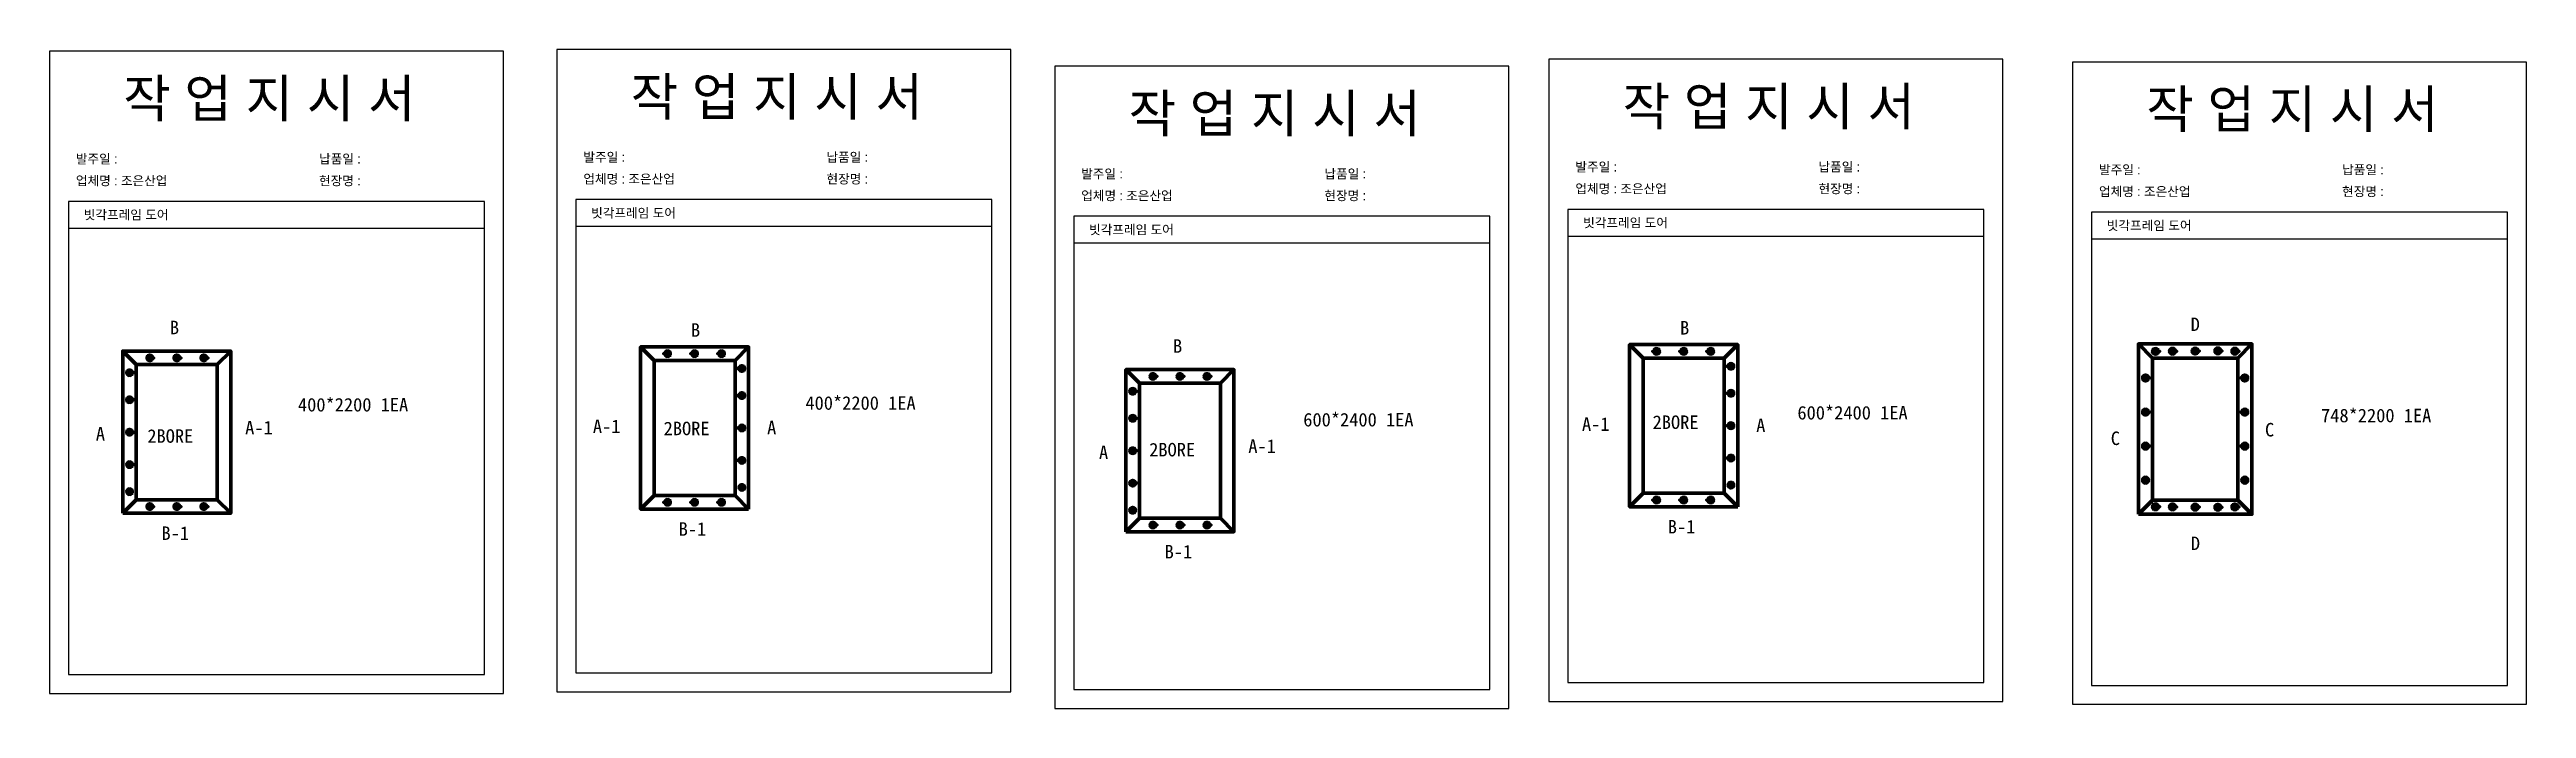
# Model space of a CAD drawing. Header units: millimetres. Extents: x -44117 to 256353, y -2095463 to 65325.
# Drawn here: x 24096 to 33265, y 28488 to 30926 of the extents above; entities that cross this region are included whole.
import ezdxf

# ---------------------------------------------------------------- set-up
doc = ezdxf.new("R2010")
doc.units = ezdxf.units.MM
doc.header["$LTSCALE"] = 10
doc.layers.add('Layer1', color=7, linetype='Continuous', lineweight=70)

msp = doc.modelspace()

# ---------------------------------------------------------------- texts
at = {"attachment_point": 1}
for s, width, heights, insert, char_height in [('{\\fGulim|b0|i0|c129|p50;작 업 지 시 서}', 3307.3198183, [-155.84554], (24369.03215, 30815.38476), 140), ('{\\fGulim|b0|i0|c129|p50;작 업 지 시 서}', 3307.3198183, [-155.84554], (26247.43957, 30821.81426), 140), ('{\\fGulim|b0|i0|c129|p50;작 업 지 시 서}', 3307.3198183, [-155.84554], (28090.3981, 30760.07207), 140), ('{\\fGulim|b0|i0|c129|p50;작 업 지 시 서}', 3307.3198183, [-155.84554], (29919.56805, 30785.82109), 140), ('{\\fGulim|b0|i0|c129|p50;작 업 지 시 서}', 3307.3198183, [-155.84554], (31857.91055, 30775.51635), 140), ('{\\fGulim|b0|i0|c129|p50;발주일 :}', 3307.3198183, [-38.18216], (24193.82279, 30538.66434), 34.3), ('{\\fGulim|b0|i0|c129|p50;납품일 :}', 3307.3198183, [-37.67976], (25093.80077, 30538.66434), 34.3), ('{\\fGulim|b0|i0|c129|p50;발주일 :}', 3307.3198183, [-38.18216], (26072.23022, 30545.09384), 34.3), ('{\\fGulim|b0|i0|c129|p50;납품일 :}', 3307.3198183, [-37.67976], (26972.2082, 30545.09384), 34.3), ('{\\fGulim|b0|i0|c129|p50;업체명 : 조은산업}', 3307.3198183, [-38.2735], (24193.82279, 30458.00816), 34.3), ('{\\fGulim|b0|i0|c129|p50;현장명 : }', 3307.3198183, [-38.2735], (25093.80077, 30458.00816), 34.3), ('{\\fGulim|b0|i0|c129|p50;업체명 : 조은산업}', 3307.3198183, [-38.2735], (26072.23022, 30464.43766), 34.3), ('{\\fGulim|b0|i0|c129|p50;현장명 : }', 3307.3198183, [-38.2735], (26972.2082, 30464.43766), 34.3), ('{\\fGulim|b0|i0|c129|p50;발주일 :}', 3307.3198183, [-38.18216], (27915.18874, 30483.35165), 34.3), ('{\\fGulim|b0|i0|c129|p50;납품일 :}', 3307.3198183, [-37.67976], (28815.16673, 30483.35165), 34.3), ('{\\fGulim|b0|i0|c129|p50;발주일 :}', 3307.3198183, [-38.18216], (29744.35869, 30509.10067), 34.3), ('{\\fGulim|b0|i0|c129|p50;납품일 :}', 3307.3198183, [-37.67976], (30644.33667, 30509.10067), 34.3), ('{\\fGulim|b0|i0|c129|p50;발주일 :}', 3307.3198183, [-38.18216], (31682.70119, 30498.79593), 34.3), ('{\\fGulim|b0|i0|c129|p50;납품일 :}', 3307.3198183, [-37.67976], (32582.67917, 30498.79593), 34.3), ('{\\fGulim|b0|i0|c129|p50;업체명 : 조은산업}', 3307.3198183, [-38.2735], (27915.18874, 30402.69547), 34.3), ('{\\fGulim|b0|i0|c129|p50;현장명 : }', 3307.3198183, [-38.2735], (28815.16673, 30402.69547), 34.3), ('{\\fGulim|b0|i0|c129|p50;업체명 : 조은산업}', 3307.3198183, [-38.2735], (29744.35869, 30428.44449), 34.3), ('{\\fGulim|b0|i0|c129|p50;현장명 : }', 3307.3198183, [-38.2735], (30644.33667, 30428.44449), 34.3), ('{\\fGulim|b0|i0|c129|p50;업체명 : 조은산업}', 3307.3198183, [-38.2735], (31682.70119, 30418.13975), 34.3), ('{\\fGulim|b0|i0|c129|p50;현장명 : }', 3307.3198183, [-38.2735], (32582.67917, 30418.13975), 34.3), ('{\\fGulim|b0|i0|c129|p50;빗각프레임 도어}', 3307.3198183, [-38.36485], (24222.78538, 30332.13959), 34.3), ('{\\fGulim|b0|i0|c129|p50;빗각프레임 도어}', 3307.3198183, [-38.36485], (26101.1928, 30338.56909), 34.3), ('{\\fGulim|b0|i0|c129|p50;빗각프레임 도어}', 3307.3198183, [-38.36485], (27944.15133, 30276.82689), 34.3), ('{\\fGulim|b0|i0|c129|p50;빗각프레임 도어}', 3307.3198183, [-38.36485], (29773.32128, 30302.57592), 34.3), ('{\\fGulim|b0|i0|c129|p50;빗각프레임 도어}', 3307.3198183, [-38.36485], (31711.66378, 30292.27117), 34.3), ('B', 295.842037, [-50], (24541.64764, 29922.64313), 50), ('B', 295.842037, [-50], (26470.61771, 29913.21364), 50), ('B', 295.842037, [-50], (30132.00026, 29921.61034), 50), ('D', 295.842037, [-50], (32022.03371, 29934.54925), 50), ('B', 295.842037, [-50], (28255.0616, 29854.07623), 50), ('400*2200 1EA', 845.6315287, [542.02624], (25015.8557, 29636.88495), 50), ('400*2200 1EA', 845.6315287, [542.02624], (26894.26313, 29643.31445), 50), ('A', 295.842037, [-50], (24267.60436, 29529.52949), 50), ('A-1', 295.842037, [-50], (24820.36141, 29552.26041), 50), ('A-1', 295.842037, [-50], (26107.51976, 29556.81104), 50), ('2BORE', 295.842037, [-50], (26369.4375, 29549.0735), 50), ('A', 295.842037, [-50], (26752.44593, 29552.36887), 50), ('600*2400 1EA', 845.6315287, [542.02624], (28737.22165, 29581.57225), 50), ('A-1', 295.842037, [-50], (29768.90231, 29565.20774), 50), ('2BORE', 295.842037, [-50], (30030.2959, 29572.28736), 50), ('A', 295.842037, [-50], (30413.82848, 29560.76557), 50), ('600*2400 1EA', 845.6315287, [542.02624], (30566.3916, 29607.32128), 50), ('C', 295.842037, [-50], (32297.18303, 29544.48651), 50), ('748*2200 1EA', 845.6315287, [542.02624], (32504.7341, 29597.01653), 50), ('2BORE', 295.842037, [-50], (24458.22966, 29521.03622), 50), ('A', 295.842037, [-50], (27981.01832, 29460.96259), 50), ('2BORE', 295.842037, [-50], (28166.85206, 29470.70202), 50), ('A-1', 295.842037, [-50], (28533.77538, 29483.69351), 50), ('C', 295.842037, [-50], (31726.26629, 29512.83794), 50), ('B-1', 295.842037, [-50], (24510.5065, 29161.64677), 50), ('B-1', 295.842037, [-50], (26425.16102, 29177.09105), 50), ('B-1', 295.842037, [-50], (30086.54357, 29185.48775), 50), ('B-1', 295.842037, [-50], (28223.92046, 29093.07987), 50), ('D', 295.842037, [-50], (32022.85397, 29124.332), 50)]:
    msp.add_mtext_dynamic_manual_height_columns(s, width=width, gutter_width=12.5, heights=heights, dxfattribs=dict(at, insert=insert, char_height=char_height))

# ---------------------------------------------------------------- linework, layer by layer
for p, q in [((25706.22554, 30364.37755), (24166.22554, 30364.37755)), ((27584.63297, 30370.80705), (26044.63297, 30370.80705)), ((25706.22554, 30264.37755), (24166.22554, 30264.37755)), ((27584.63297, 30270.80705), (26044.63297, 30270.80705)), ((29427.59149, 30309.06486), (27887.59149, 30309.06486)), ((31256.76144, 30334.81388), (29716.76144, 30334.81388)), ((33195.10394, 30324.50914), (31655.10394, 30324.50914)), ((29427.59149, 30209.06486), (27887.59149, 30209.06486)), ((31256.76144, 30234.81388), (29716.76144, 30234.81388)), ((33195.10394, 30224.50914), (31655.10394, 30224.50914))]:
    msp.add_line(p, q)
for points in [[(24096.22554, 28543.54727), (25776.22554, 28543.54727), (25776.22554, 30919.54727), (24096.22554, 30919.54727)], [(25974.63297, 28549.97678), (27654.63297, 28549.97678), (27654.63297, 30925.97678), (25974.63297, 30925.97678)], [(27817.59149, 28488.23458), (29497.59149, 28488.23458), (29497.59149, 30864.23458), (27817.59149, 30864.23458)], [(29646.76144, 28513.9836), (31326.76144, 28513.9836), (31326.76144, 30889.9836), (29646.76144, 30889.9836)], [(31585.10394, 28503.67886), (33265.10394, 28503.67886), (33265.10394, 30879.67886), (31585.10394, 30879.67886)]]:
    msp.add_lwpolyline(points, close=True)
for points in [[(24166.22554, 30364.37755), (24166.22554, 28613.54727), (25706.22554, 28613.54727), (25706.22554, 30364.37755)], [(26044.63297, 30370.80705), (26044.63297, 28619.97678), (27584.63297, 28619.97678), (27584.63297, 30370.80705)], [(27887.59149, 30309.06486), (27887.59149, 28558.23458), (29427.59149, 28558.23458), (29427.59149, 30309.06486)], [(29716.76144, 30334.81388), (29716.76144, 28583.9836), (31256.76144, 28583.9836), (31256.76144, 30334.81388)], [(31655.10394, 30324.50914), (31655.10394, 28573.67886), (33195.10394, 28573.67886), (33195.10394, 30324.50914)]]:
    msp.add_lwpolyline(points)
at = {"layer": 'Layer1'}
for p, q in [((24417.27026, 29760.28768), (24367.27026, 29810.28768)), ((24467.27026, 29800.28768), (24467.27026, 29770.28768)), ((24567.27026, 29800.28768), (24567.27026, 29770.28768)), ((24667.27026, 29800.28768), (24667.27026, 29770.28768)), ((24717.27026, 29760.28768), (24767.27026, 29810.28768)), ((26333.9629, 29775.96307), (26283.9629, 29825.96307)), ((26383.9629, 29815.96307), (26383.9629, 29785.96307)), ((26483.9629, 29815.96307), (26483.9629, 29785.96307)), ((26583.9629, 29815.96307), (26583.9629, 29785.96307)), ((26633.9629, 29775.96307), (26683.9629, 29825.96307)), ((29995.34545, 29784.35977), (29945.34545, 29834.35977)), ((30045.34545, 29824.35977), (30045.34545, 29794.35977)), ((30145.34545, 29824.35977), (30145.34545, 29794.35977)), ((30245.34545, 29824.35977), (30245.34545, 29794.35977)), ((30295.34545, 29784.35977), (30345.34545, 29834.35977)), ((31881.17221, 29784.30753), (31828.67221, 29836.80753)), ((31891.66291, 29825.06548), (31891.66291, 29793.56548)), ((31954.66057, 29825.60828), (31954.66057, 29794.10828)), ((32038.67221, 29826.30753), (32038.67221, 29794.80753)), ((32122.68155, 29826.93379), (32122.68155, 29795.43379)), ((32185.6714, 29825.80282), (32185.6714, 29794.30282)), ((32196.17221, 29784.30753), (32248.67221, 29836.80753)), ((24392.27026, 29745.28768), (24392.27026, 29715.28768)), ((26658.9629, 29760.96307), (26658.9629, 29730.96307)), ((28130.68422, 29691.72078), (28080.68422, 29741.72078)), ((28180.68422, 29731.72078), (28180.68422, 29701.72078)), ((28280.68422, 29731.72078), (28280.68422, 29701.72078)), ((28380.68422, 29731.72078), (28380.68422, 29701.72078)), ((28430.68422, 29691.72078), (28480.68422, 29741.72078)), ((30320.34545, 29769.35977), (30320.34545, 29739.35977)), ((31854.92221, 29726.55753), (31854.92221, 29695.05753)), ((32222.42221, 29726.55753), (32222.42221, 29695.05753)), ((24392.27026, 29645.28768), (24392.27026, 29615.28768)), ((26658.9629, 29660.96307), (26658.9629, 29630.96307)), ((28105.68422, 29676.72078), (28105.68422, 29646.72078)), ((30320.34545, 29669.35977), (30320.34545, 29639.35977)), ((24392.27026, 29525.28768), (24392.27026, 29495.28768)), ((26658.9629, 29540.96307), (26658.9629, 29510.96307)), ((28105.68422, 29576.72078), (28105.68422, 29546.72078)), ((30320.34545, 29549.35977), (30320.34545, 29519.35977)), ((31854.92221, 29600.55753), (31854.92221, 29569.05753)), ((32222.42221, 29600.55753), (32222.42221, 29569.05753)), ((28105.68422, 29456.72078), (28105.68422, 29426.72078)), ((31854.92221, 29474.55753), (31854.92221, 29443.05753)), ((32222.42221, 29474.55753), (32222.42221, 29443.05753)), ((24392.27026, 29405.28768), (24392.27026, 29375.28768)), ((26658.9629, 29420.96307), (26658.9629, 29390.96307)), ((30320.34545, 29429.35977), (30320.34545, 29399.35977)), ((31854.92221, 29348.55753), (31854.92221, 29317.05753)), ((32222.42221, 29348.55753), (32222.42221, 29317.05753)), ((24417.27026, 29260.28768), (24367.27026, 29210.28768)), ((24377.27026, 29290.28768), (24407.27026, 29290.28768)), ((24392.27026, 29305.28768), (24392.27026, 29275.28768)), ((24467.27026, 29220.28768), (24467.27026, 29250.28768)), ((24567.27026, 29220.28768), (24567.27026, 29250.28768)), ((24667.27026, 29220.28768), (24667.27026, 29250.28768)), ((24767.27026, 29210.28768), (24717.27026, 29260.28768)), ((26283.9629, 29225.96307), (26333.9629, 29275.96307)), ((26383.9629, 29235.96307), (26383.9629, 29265.96307)), ((26483.9629, 29235.96307), (26483.9629, 29265.96307)), ((26583.9629, 29235.96307), (26583.9629, 29265.96307)), ((26633.9629, 29275.96307), (26683.9629, 29225.96307)), ((26673.9629, 29305.96307), (26643.9629, 29305.96307)), ((26658.9629, 29320.96307), (26658.9629, 29290.96307)), ((28105.68422, 29336.72078), (28105.68422, 29306.72078)), ((29945.34545, 29234.35977), (29995.34545, 29284.35977)), ((30045.34545, 29244.35977), (30045.34545, 29274.35977)), ((30145.34545, 29244.35977), (30145.34545, 29274.35977)), ((30245.34545, 29244.35977), (30245.34545, 29274.35977)), ((30295.34545, 29284.35977), (30345.34545, 29234.35977)), ((30335.34545, 29314.35977), (30305.34545, 29314.35977)), ((30320.34545, 29329.35977), (30320.34545, 29299.35977)), ((31881.17221, 29259.30753), (31828.67221, 29206.80753)), ((31839.17221, 29332.80753), (31870.67221, 29332.80753)), ((31891.66291, 29218.54958), (31891.66291, 29250.04958)), ((31954.66057, 29218.00678), (31954.66057, 29249.50678)), ((32038.67221, 29217.30753), (32038.67221, 29248.80753)), ((32185.6714, 29217.81224), (32185.6714, 29249.31224)), ((32248.67221, 29206.80753), (32196.17221, 29259.30753)), ((32238.17221, 29332.80753), (32206.67221, 29332.80753)), ((28130.68422, 29191.72078), (28080.68422, 29141.72078)), ((28090.68422, 29221.72078), (28120.68422, 29221.72078)), ((28105.68422, 29236.72078), (28105.68422, 29206.72078)), ((28180.68422, 29151.72078), (28180.68422, 29181.72078)), ((28280.68422, 29151.72078), (28280.68422, 29181.72078)), ((28380.68422, 29151.72078), (28380.68422, 29181.72078)), ((28480.68422, 29141.72078), (28430.68422, 29191.72078)), ((32122.68155, 29216.68127), (32122.68155, 29248.18127))]:
    msp.add_line(p, q, dxfattribs=at)
for points in [[(24367.27026, 29210.28768), (24767.27026, 29210.28768), (24767.27026, 29810.28768), (24367.27026, 29810.28768)], [(26683.9629, 29225.96307), (26283.9629, 29225.96307), (26283.9629, 29825.96307), (26683.9629, 29825.96307)], [(26398.9629, 29800.96307), (26368.9629, 29800.96307)], [(26498.9629, 29800.96307), (26468.9629, 29800.96307)], [(26598.9629, 29800.96307), (26568.9629, 29800.96307)], [(30345.34545, 29234.35977), (29945.34545, 29234.35977), (29945.34545, 29834.35977), (30345.34545, 29834.35977)], [(30060.34545, 29809.35977), (30030.34545, 29809.35977)], [(30160.34545, 29809.35977), (30130.34545, 29809.35977)], [(30260.34545, 29809.35977), (30230.34545, 29809.35977)], [(31828.67221, 29206.80753), (32248.67221, 29206.80753), (32248.67221, 29836.80753), (31828.67221, 29836.80753)], [(31875.91291, 29809.31548), (31907.41291, 29809.31548)], [(31938.91057, 29809.85828), (31970.41057, 29809.85828)], [(32022.92221, 29810.55753), (32054.42221, 29810.55753)], [(32106.93155, 29811.18379), (32138.43155, 29811.18379)], [(32169.9214, 29810.05282), (32201.4214, 29810.05282)], [(24377.27026, 29730.28768), (24407.27026, 29730.28768)], [(24417.27026, 29260.28768), (24717.27026, 29260.28768), (24717.27026, 29760.28768), (24417.27026, 29760.28768)], [(24452.27026, 29785.28768), (24482.27026, 29785.28768)], [(24552.27026, 29785.28768), (24582.27026, 29785.28768)], [(24652.27026, 29785.28768), (24682.27026, 29785.28768)], [(26633.9629, 29275.96307), (26333.9629, 29275.96307), (26333.9629, 29775.96307), (26633.9629, 29775.96307)], [(26673.9629, 29745.96307), (26643.9629, 29745.96307)], [(28080.68422, 29141.72078), (28480.68422, 29141.72078), (28480.68422, 29741.72078), (28080.68422, 29741.72078)], [(28165.68422, 29716.72078), (28195.68422, 29716.72078)], [(28265.68422, 29716.72078), (28295.68422, 29716.72078)], [(28365.68422, 29716.72078), (28395.68422, 29716.72078)], [(30295.34545, 29284.35977), (29995.34545, 29284.35977), (29995.34545, 29784.35977), (30295.34545, 29784.35977)], [(30335.34545, 29754.35977), (30305.34545, 29754.35977)], [(31839.17221, 29710.80753), (31870.67221, 29710.80753)], [(31881.17221, 29259.30753), (32196.17221, 29259.30753), (32196.17221, 29784.30753), (31881.17221, 29784.30753)], [(32238.17221, 29710.80753), (32206.67221, 29710.80753)], [(24377.27026, 29630.28768), (24407.27026, 29630.28768)], [(26673.9629, 29645.96307), (26643.9629, 29645.96307)], [(28090.68422, 29661.72078), (28120.68422, 29661.72078)], [(28130.68422, 29191.72078), (28430.68422, 29191.72078), (28430.68422, 29691.72078), (28130.68422, 29691.72078)], [(30335.34545, 29654.35977), (30305.34545, 29654.35977)], [(26673.9629, 29525.96307), (26643.9629, 29525.96307)], [(28090.68422, 29561.72078), (28120.68422, 29561.72078)], [(30335.34545, 29534.35977), (30305.34545, 29534.35977)], [(31839.17221, 29584.80753), (31870.67221, 29584.80753)], [(32238.17221, 29584.80753), (32206.67221, 29584.80753)], [(24377.27026, 29510.28768), (24407.27026, 29510.28768)], [(28090.68422, 29441.72078), (28120.68422, 29441.72078)], [(31839.17221, 29458.80753), (31870.67221, 29458.80753)], [(32238.17221, 29458.80753), (32206.67221, 29458.80753)], [(24377.27026, 29390.28768), (24407.27026, 29390.28768)], [(26673.9629, 29405.96307), (26643.9629, 29405.96307)], [(30335.34545, 29414.35977), (30305.34545, 29414.35977)], [(26398.9629, 29250.96307), (26368.9629, 29250.96307)], [(26498.9629, 29250.96307), (26468.9629, 29250.96307)], [(26598.9629, 29250.96307), (26568.9629, 29250.96307)], [(28090.68422, 29321.72078), (28120.68422, 29321.72078)], [(30060.34545, 29259.35977), (30030.34545, 29259.35977)], [(30160.34545, 29259.35977), (30130.34545, 29259.35977)], [(30260.34545, 29259.35977), (30230.34545, 29259.35977)], [(24452.27026, 29235.28768), (24482.27026, 29235.28768)], [(24552.27026, 29235.28768), (24582.27026, 29235.28768)], [(24652.27026, 29235.28768), (24682.27026, 29235.28768)], [(28165.68422, 29166.72078), (28195.68422, 29166.72078)], [(28265.68422, 29166.72078), (28295.68422, 29166.72078)], [(28365.68422, 29166.72078), (28395.68422, 29166.72078)], [(31875.91291, 29234.29958), (31907.41291, 29234.29958)], [(31938.91057, 29233.75678), (31970.41057, 29233.75678)], [(32022.92221, 29233.05753), (32054.42221, 29233.05753)], [(32106.93155, 29232.43127), (32138.43155, 29232.43127)], [(32169.9214, 29233.56224), (32201.4214, 29233.56224)]]:
    msp.add_lwpolyline(points, close=True, dxfattribs=at)
for centre, radius in [((26383.9629, 29800.96307), 10), ((26483.9629, 29800.96307), 10), ((26583.9629, 29800.96307), 10), ((30045.34545, 29809.35977), 10), ((30145.34545, 29809.35977), 10), ((30245.34545, 29809.35977), 10), ((31891.66291, 29809.31548), 10.5), ((31954.66057, 29809.85828), 10.5), ((32038.67221, 29810.55753), 10.5), ((32122.68155, 29811.18379), 10.5), ((32185.6714, 29810.05282), 10.5), ((24392.27026, 29730.28768), 10), ((24467.27026, 29785.28768), 10), ((24567.27026, 29785.28768), 10), ((24667.27026, 29785.28768), 10), ((26658.9629, 29745.96307), 10), ((28180.68422, 29716.72078), 10), ((28280.68422, 29716.72078), 10), ((28380.68422, 29716.72078), 10), ((30320.34545, 29754.35977), 10), ((31854.92221, 29710.80753), 10.5), ((32222.42221, 29710.80753), 10.5), ((24392.27026, 29630.28768), 10), ((26658.9629, 29645.96307), 10), ((28105.68422, 29661.72078), 10), ((30320.34545, 29654.35977), 10), ((26658.9629, 29525.96307), 10), ((28105.68422, 29561.72078), 10), ((30320.34545, 29534.35977), 10), ((31854.92221, 29584.80753), 10.5), ((32222.42221, 29584.80753), 10.5), ((24392.27026, 29510.28768), 10), ((28105.68422, 29441.72078), 10), ((31854.92221, 29458.80753), 10.5), ((32222.42221, 29458.80753), 10.5), ((24392.27026, 29390.28768), 10), ((26658.9629, 29405.96307), 10), ((30320.34545, 29414.35977), 10), ((31854.92221, 29332.80753), 10.5), ((32222.42221, 29332.80753), 10.5), ((24392.27026, 29290.28768), 10), ((26383.9629, 29250.96307), 10), ((26483.9629, 29250.96307), 10), ((26583.9629, 29250.96307), 10), ((26658.9629, 29305.96307), 10), ((28105.68422, 29321.72078), 10), ((30045.34545, 29259.35977), 10), ((30145.34545, 29259.35977), 10), ((30245.34545, 29259.35977), 10), ((30320.34545, 29314.35977), 10), ((24467.27026, 29235.28768), 10), ((24567.27026, 29235.28768), 10), ((24667.27026, 29235.28768), 10), ((28105.68422, 29221.72078), 10), ((28180.68422, 29166.72078), 10), ((28280.68422, 29166.72078), 10), ((28380.68422, 29166.72078), 10), ((31891.66291, 29234.29958), 10.5), ((31954.66057, 29233.75678), 10.5), ((32038.67221, 29233.05753), 10.5), ((32122.68155, 29232.43127), 10.5), ((32185.6714, 29233.56224), 10.5)]:
    msp.add_circle(centre, radius, dxfattribs=at)

msp.set_redraw_order([(e.dxf.handle, doc.entitydb.next_handle()) for e in msp.query("TEXT MTEXT ATTDEF DIMENSION ARC_DIMENSION")])  # texts and dimensions are drawn at this point

doc.saveas('drawing.dxf')
